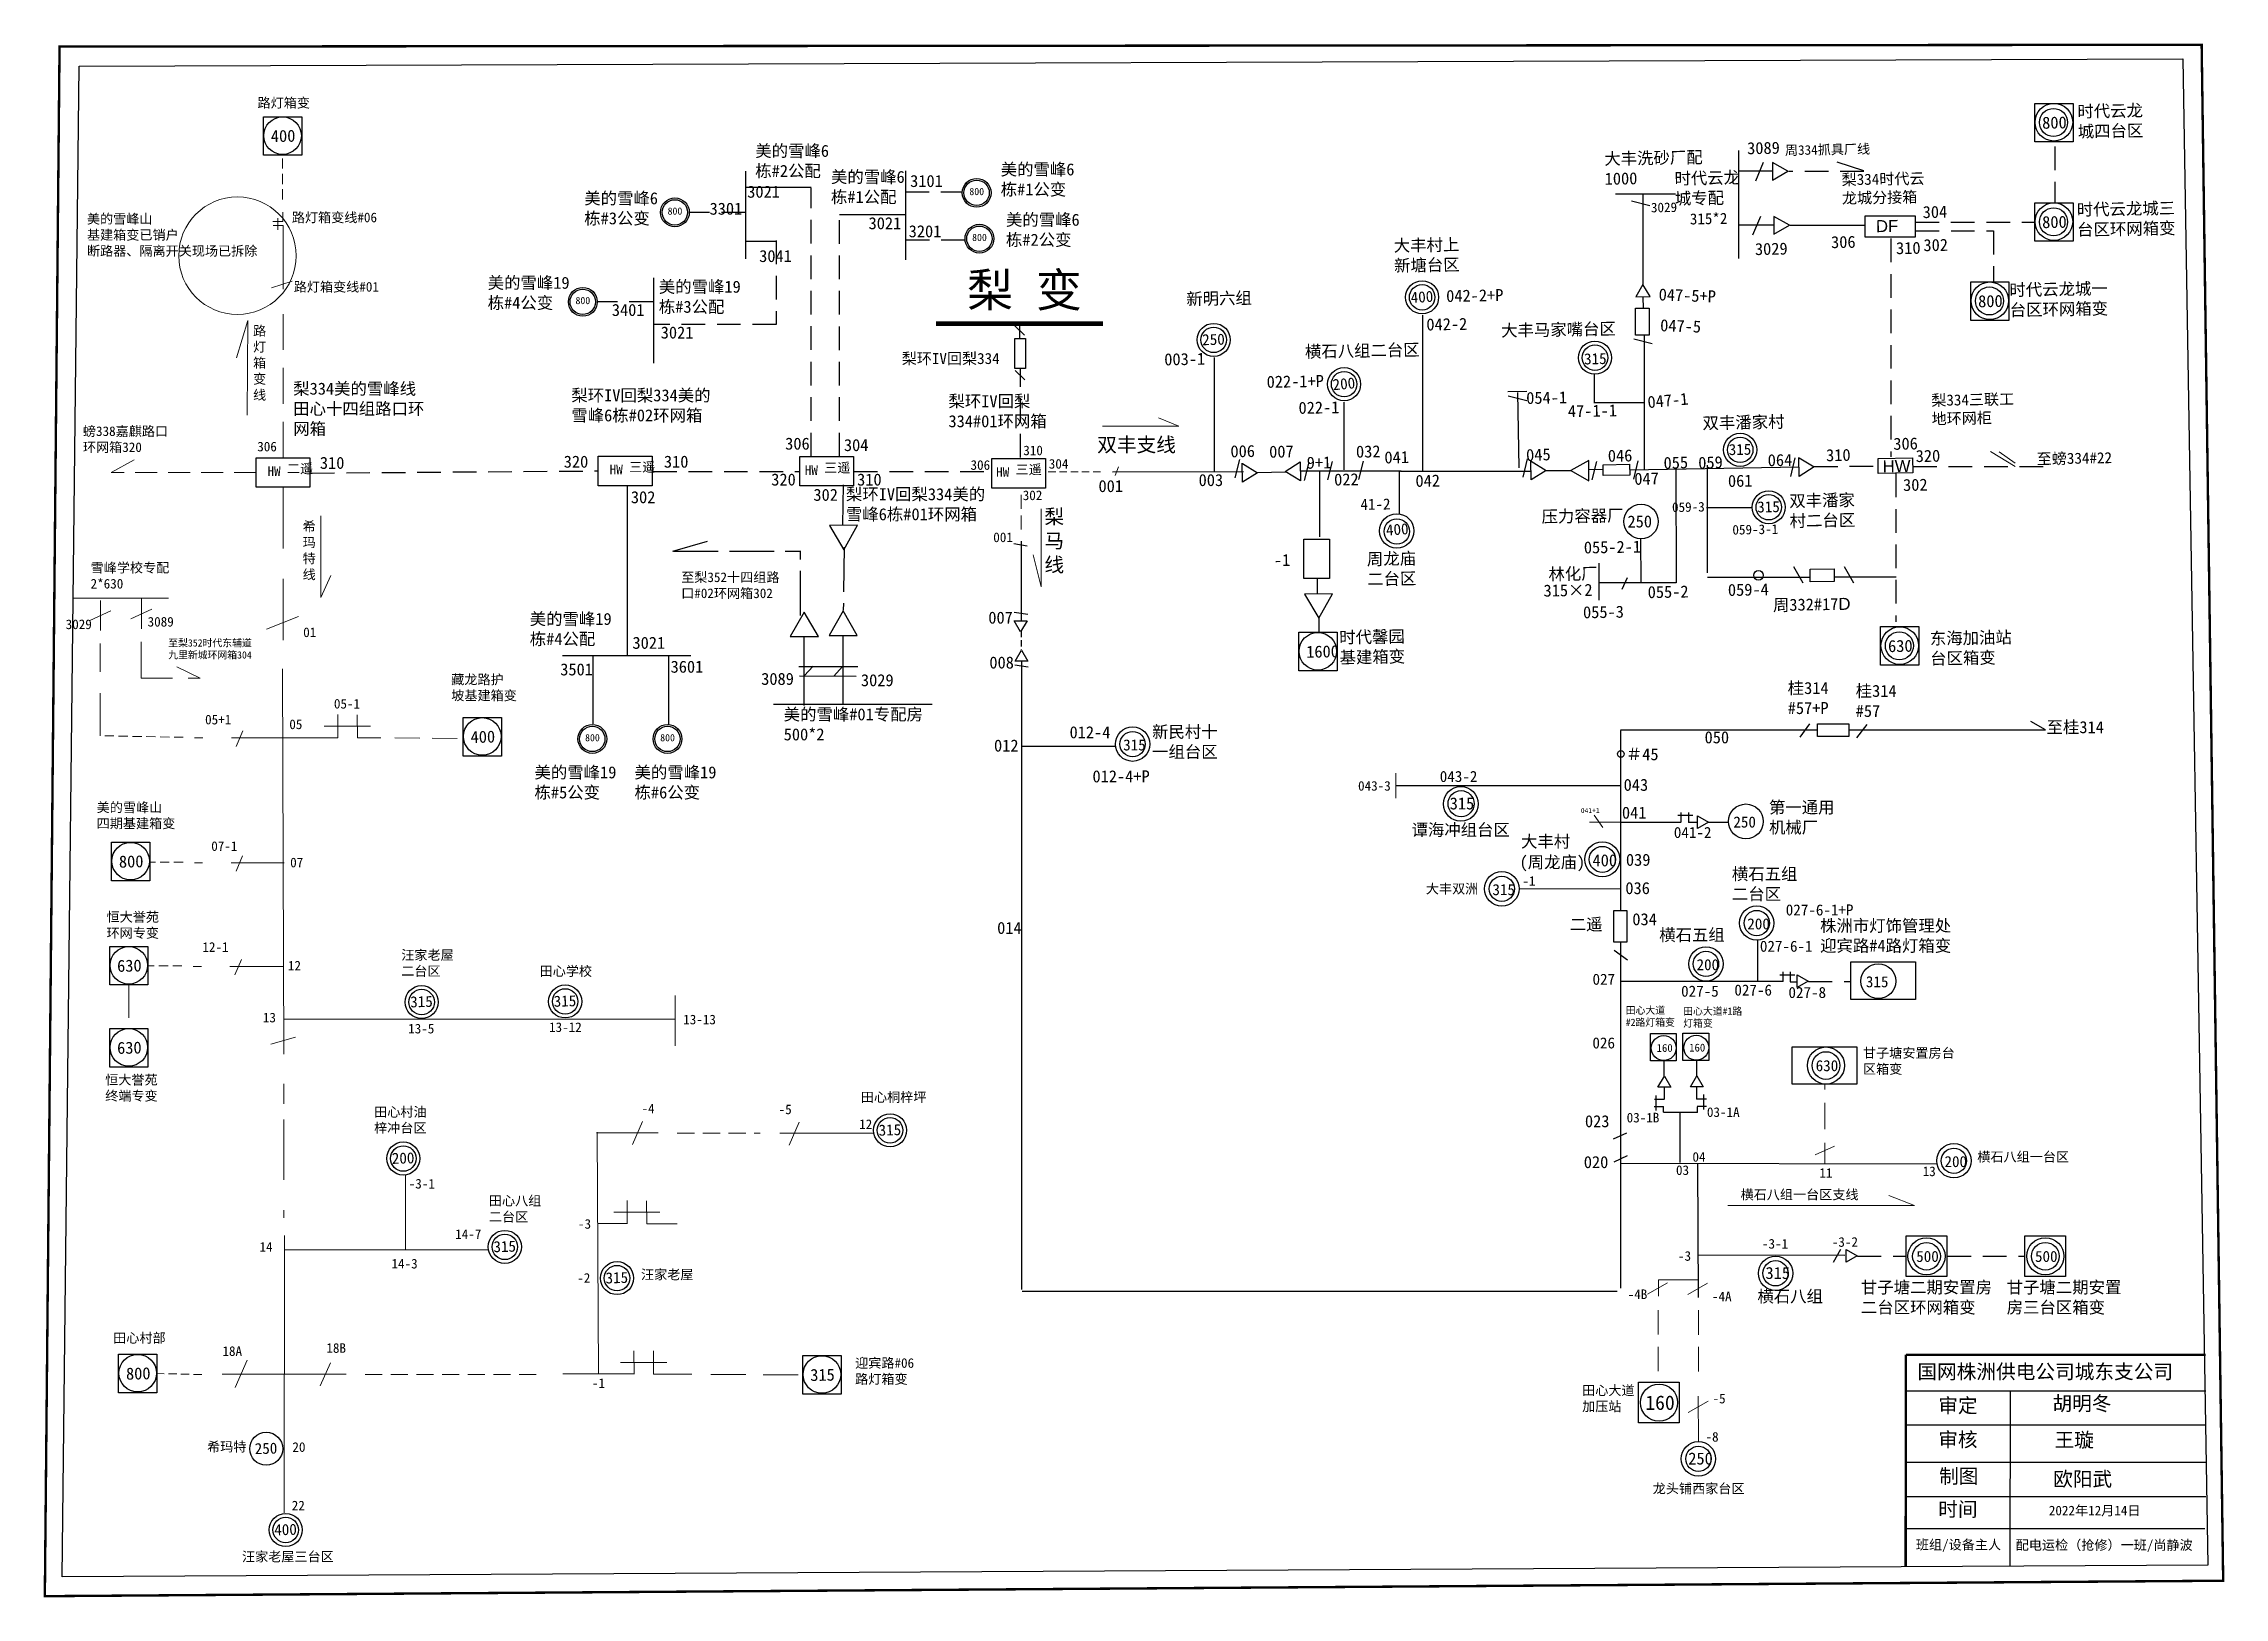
# Model space of a CAD drawing. Extents: x -136 to 317, y -103 to 220.
import ezdxf

# ---------------------------------------------------------------- set-up
doc = ezdxf.new("R2010")
doc.units = 0
doc.header["$LTSCALE"] = 0.774411
doc.linetypes.add('ACAD_ISO02W100', pattern=[15, 12, -3])
doc.linetypes.add('DASHED2', pattern=[9.525, 6.35, -3.175])
doc.layers.get('0').update_dxf_attribs({"linetype": 'CONTINUOUS'})
doc.layers.add('Layer2', color=1, linetype='CONTINUOUS')
doc.styles.add('SimSun_txtstyle_2.00_0_0', font='simsun.ttc', dxfattribs={"height": 2})
doc.styles.add('SimSun_txtstyle_2.30_0_0', font='', dxfattribs={"height": 2.3})
doc.styles.add('SimSun_txtstyle_2.50_0_0', font='', dxfattribs={"height": 2.5})
doc.styles.add('SimSun_txtstyle_200.00_0_0200', font='simsun.ttc', dxfattribs={"height": 200})
doc.styles.get("Standard").update_dxf_attribs({"font": '', "height": 2.5})
doc.styles.add('仿宋_txtstyle_1.00_0_0', font='simsun.ttc', dxfattribs={"height": 1})
doc.styles.add('仿宋_txtstyle_1.50_0_0', font='simsun.ttc', dxfattribs={"height": 1.5})
doc.styles.add('仿宋_txtstyle_150.00_0_0150', font='simsun.ttc', dxfattribs={"height": 150})
doc.styles.add('仿宋_txtstyle_2.00_0_0', font='simsun.ttc', dxfattribs={"height": 2})
doc.styles.add('仿宋_txtstyle_2.30_0_0', font='simsun.ttc', dxfattribs={"height": 2.3})
doc.styles.add('仿宋_txtstyle_2.50_0_0', font='simsun.ttc', dxfattribs={"height": 2.5})
doc.styles.add('仿宋_txtstyle_200.00_0_0200', font='simfang.ttf', dxfattribs={"height": 200})
doc.styles.add('仿宋_txtstyle_3.00_0_0', font='simfang.ttf', dxfattribs={"height": 3})
doc.styles.add('仿宋_txtstyle_300.00_0_0300', font='simsun.ttc', dxfattribs={"height": 300})
doc.styles.add('字体', font='simkai_0.ttf', dxfattribs={"height": 2.5})
doc.styles.add('宋体_txtstyle_1.50_0_0', font='SIMSUN.TTC', dxfattribs={"height": 1.5})
doc.styles.add('宋体_txtstyle_2.00_0_0', font='SIMSUN.TTC', dxfattribs={"height": 2})
doc.styles.add('宋体_txtstyle_2.50_0_0', font='SIMSUN.TTC', dxfattribs={"height": 2.5})
doc.styles.add('宋体_txtstyle_200.00_0_0200', font='SIMSUN.TTC', dxfattribs={"height": 200})
doc.styles.add('宋体_txtstyle_300.00_0_0300', font='SIMSUN.TTC', dxfattribs={"height": 300})
doc.styles.add('楷体_GB2312_txtstyle_2.00_0_0', font='SIMKAI.TTF', dxfattribs={"height": 2})
doc.styles.add('楷体_GB2312_txtstyle_2.50_0_0', font='simkai_0.ttf', dxfattribs={"height": 2.5})
doc.styles.add('楷体_GB2312_txtstyle_200.00_0_0200', font='SIMKAI.TTF', dxfattribs={"height": 200})
doc.styles.add('楷体_GB2312_txtstyle_3.00_0_0', font='simkai_0.ttf', dxfattribs={"height": 3})
doc.styles.get('SimSun_txtstyle_2.30_0_0').set_extended_font_data('SimSun')
doc.styles.get('SimSun_txtstyle_2.50_0_0').set_extended_font_data('SimSun')
doc.styles.get('Standard').set_extended_font_data('SimSun')

msp = doc.modelspace()

# ---------------------------------------------------------------- texts
at = {"color": 7, "linetype": 'Continuous', "lineweight": 0, "ltscale": 1.810354, "char_height": 2, "attachment_point": 1}
for s, insert, style in [('路灯箱变', (-91.72, 208.74), '仿宋_txtstyle_200.00_0_0200'), ('路灯箱变线#06', (-84.59, 184.89), '仿宋_txtstyle_2.00_0_0'), ('路灯箱变线#01', (-84.19, 170.46), '仿宋_txtstyle_2.00_0_0')]:
    msp.add_mtext(s, dxfattribs=dict(at, insert=insert, style=style))
at = {"color": 0, "attachment_point": 1}
for s, insert, char_height, width, rotation in [('800', (279.53, 204.83), 2.5, 4.8377, 1.0096), ('{\\C256;3089}', (218.15, 199.53), 2.5, 7.7644, 1.0096), ('{\\C256;304}', (254.67, 186.24), 2.5, 7.7644, 1.0096), ('315*2', (206.23, 184.72), 2.3, 16.116, 1.0096), ('800', (279.53, 184.15), 2.5, 4.8377, 1.0096), ('{\\C256;3029}', (219.77, 178.55), 2.5, 7.7644, 1.0096), ('{\\C256;306}', (235.61, 179.99), 2.5, 7.7644, 1.0096), ('{\\C256;310}', (249.13, 178.74), 2.5, 7.7644, 1.0096), ('{\\C256;302}', (254.83, 179.36), 2.5, 7.7644, 1.0096), ('{\\C256;042-2+P}', (155.54, 168.79), 2.5, 7.7644, 1.0096), ('{\\C256;047-5+P}', (199.82, 169.13), 2.5, 10.6333, 357.9102), ('800', (266.21, 167.69), 2.5, 4.8377, 1.0096), ('{\\C256;042-2}', (151.42, 162.86), 2.5, 7.7644, 1.0096), ('{\\C256;047-5}', (200.14, 162.72), 2.5, 10.6333, 357.9102), ('{\\C256;047-1}', (197.34, 146.69), 2.5, 10.9117, 5.1692), ('梨334三联工地环网柜', (256.46, 146.98), 2.3, 18.6372, 1.0096), ('{\\C256;47-1-1}', (180.86, 144.82), 2.5, 10.6333, 1.0096), ('{\\C256;006}', (110.66, 136.47), 2.5, 7.7644, 1.0096), ('{\\C256;007}', (118.71, 136.39), 2.5, 7.7644, 1.0096), ('{\\C256;032}', (136.78, 136.4), 2.5, 7.7644, 1.0096), ('{\\C256;306}', (248.56, 138.04), 2.5, 7.7644, 1.0096), ('{\\C256;041}', (142.69, 135.2), 2.5, 7.7644, 1.0096), ('{\\C256;045}', (172.14, 135.69), 2.5, 7.7644, 2.2227), ('{\\C256;046}', (189.17, 135.55), 2.5, 7.7644, 1.0096), ('{\\C256;064}', (222.43, 134.62), 2.5, 7.7644, 1.0096), ('{\\C256;310}', (234.57, 135.66), 2.5, 7.7644, 1.0096), ('{\\C256;320}', (253.22, 135.49), 2.5, 7.7644, 1.0096), ('022', (132.23, 130.59), 2.5, 7.7644, 1.0096), ('{\\C256;042}', (149.15, 130.32), 2.5, 7.7644, 1.0096), ('{\\C256;047}', (194.68, 130.76), 2.5, 10.6333, 1.0096), ('{\\C256;061}', (214.16, 130.31), 2.5, 7.7644, 1.0096), ('{\\C256;302}', (250.59, 129.47), 2.5, 7.7644, 1.0096), ('{\\C256;41-2}', (137.7, 125.33), 2.3, 16.116, 1.0096), ('630', (247.47, 95.95), 2.5, 4.8377, 1.0096), ('1600', (126.42, 94.77), 2.5, 4.8377, 1.0096)]:
    msp.add_mtext(s, dxfattribs=dict(at, insert=insert, char_height=char_height, width=width, rotation=rotation))
at = {"color": 0, "char_height": 2.5, "attachment_point": 1, "rotation": 1.0096}
for s, insert, width, style in [('时代云龙城四台区', (286.86, 207.18), 15.2629, '字体'), ('大丰洗砂厂配\\P1000', (188.44, 197.34), 21.2004, '字体'), ('时代云龙城专配', (203.04, 193.23), 16.1817, '字体'), ('时代云龙城三台区环网箱变', (286.73, 186.75), 21.6274, '字体'), ('大丰村上新塘台区', (144.63, 179.28), 14.5743, '字体'), ('新明六组', (101.47, 168.18), 25.4742, 'SimSun_txtstyle_2.50_0_0'), ('时代云龙城一台区环网箱变', (272.71, 170.04), 21.6274, '字体'), ('大丰马家嘴台区', (166.97, 161.6), 25.4742, '字体'), ('横石八组二台区', (126.16, 157.22), 25.4742, '字体'), ('054-1', (172.19, 147.57), 10.6333, 'SimSun_txtstyle_2.50_0_0'), ('双丰潘家村', (208.87, 142.36), 21.8857, '字体'), ('压力容器厂', (175.37, 122.89), 26.0917, '字体'), ('双丰潘家\\P村二台区', (226.92, 126.15), 18.554, '字体'), ('周龙庙二台区', (139.04, 114.05), 12.9976, '字体'), ('林化厂', (176.81, 110.92), 12.9976, '字体'), ('周332#17{\\fArial|b0|i0|c0|p32;D}', (223.52, 104.49), 37.2917, '字体'), ('时代馨园基建箱变', (133.29, 97.76), 16.571, '字体'), ('东海加油站台区箱变', (256.16, 97.53), 17.5382, '字体')]:
    msp.add_mtext(s, dxfattribs=dict(at, insert=insert, width=width, style=style))
at = {"color": 7, "attachment_point": 1, "rotation": 1.0096, "style": 'SimSun_txtstyle_2.50_0_0'}
for s, insert, char_height, width in [('400', (-88.97, 202.05), 2.5, 4.8377), ('3029', (198.14, 186.93), 2, 8.5067), ('400', (-47.42, 77.05), 2.5, 4.8377), ('800', (-120.58, 51.11), 2.5, 4.8377), ('630', (-120.96, 29.43), 2.5, 4.8377), ('630', (-120.96, 12.36), 2.5, 4.8377), ('800', (-119.11, -55.41), 2.5, 4.8377), ('315', (23.24, -55.69), 2.5, 4.8377)]:
    msp.add_mtext(s, dxfattribs=dict(at, insert=insert, char_height=char_height, width=width))
at = {"color": 0, "attachment_point": 1}
for s, insert, char_height, width, style in [('美的雪峰6栋#2公配', (11.83, 198.99), 2.5, 18.3408, 'SimSun_txtstyle_2.50_0_0'), ('美的雪峰6栋#1公变', (62.89, 195.14), 2.5, 18.3408, 'SimSun_txtstyle_2.50_0_0'), ('美的雪峰6栋#1公配', (27.58, 193.57), 2.5, 18.3408, 'SimSun_txtstyle_2.50_0_0'), ('3101', (44.04, 192.72), 2.5, 10.4924, 'SimSun_txtstyle_2.50_0_0'), ('美的雪峰6栋#3公变', (-23.75, 189.12), 2.5, 18.3408, 'SimSun_txtstyle_2.50_0_0'), ('3301', (2.32, 186.96), 2.5, 10.4924, 'SimSun_txtstyle_2.50_0_0'), ('3021', (10.15, 190.49), 2.5, 10.4924, 'SimSun_txtstyle_2.50_0_0'), ('800', (56.37, 190.03), 1.5, 10.4924, 'SimSun_txtstyle_2.50_0_0'), ('800', (-6.41, 185.96), 1.5, 10.4924, 'SimSun_txtstyle_2.50_0_0'), ('3021', (35.4, 183.93), 2.5, 10.4924, 'SimSun_txtstyle_2.50_0_0'), ('3201', (43.74, 182.26), 2.5, 10.4924, 'SimSun_txtstyle_2.50_0_0'), ('美的雪峰6栋#2公变', (63.98, 184.66), 2.5, 18.3408, 'SimSun_txtstyle_2.50_0_0'), ('3041', (12.64, 177.11), 2.5, 10.4924, 'SimSun_txtstyle_2.50_0_0'), ('800', (56.94, 180.48), 1.5, 10.4924, 'SimSun_txtstyle_2.50_0_0'), ('美的雪峰19栋#4公变', (-43.84, 171.54), 2.5, 18.3408, 'SimSun_txtstyle_2.50_0_0'), ('美的雪峰19栋#3公配', (-8.23, 170.72), 2.5, 18.3408, 'SimSun_txtstyle_2.50_0_0'), ('800', (-25.57, 167.35), 1.5, 10.4924, 'SimSun_txtstyle_2.50_0_0'), ('3401', (-18.01, 165.89), 2.5, 10.4924, 'SimSun_txtstyle_2.50_0_0'), ('3021', (-7.84, 161.19), 2.5, 10.4924, 'SimSun_txtstyle_2.50_0_0'), ('{\\fSimSun|b0|i0|c134|p2;梨环IV回梨334美的雪峰6栋#02环网箱}', (-26.44, 148.13), 2.5, 29.6578, '楷体_GB2312_txtstyle_2.50_0_0'), ('{\\fSimSun|b0|i0|c134|p2;梨环IV回梨334#01环网箱}', (52.02, 146.91), 2.5, 20.6147, '楷体_GB2312_txtstyle_2.50_0_0'), ('306', (18.05, 138.08), 2.5, 10.4924, 'SimSun_txtstyle_2.50_0_0'), ('304', (30.27, 137.78), 2.5, 10.4924, 'SimSun_txtstyle_2.50_0_0'), ('{\\fSimSun|b1|i0|c134|p2;HW}', (-89.64, 132.12), 2, 10.4924, 'SimSun_txtstyle_2.50_0_0'), ('310', (-78.75, 134.08), 2.5, 10.4924, 'SimSun_txtstyle_2.50_0_0'), ('{\\fSimSun|b1|i0|c134|p2;HW}', (-18.46, 132.45), 2, 10.4924, 'SimSun_txtstyle_2.50_0_0'), ('310', (-7.18, 134.33), 2.5, 10.4924, 'SimSun_txtstyle_2.50_0_0'), ('{\\fSimSun|b1|i0|c134|p2;HW}', (22.13, 132.31), 2, 10.4924, 'SimSun_txtstyle_2.50_0_0'), ('{\\fSimSun|b1|i0|c134|p2;HW}', (61.94, 131.93), 2, 10.4924, 'SimSun_txtstyle_2.50_0_0'), ('320', (15.15, 130.61), 2.5, 10.4924, 'SimSun_txtstyle_2.50_0_0'), ('302', (23.92, 127.43), 2.5, 10.4924, 'SimSun_txtstyle_2.50_0_0'), ('{\\fSimSun|b0|i0|c134|p2;梨环IV回梨334美的雪峰6栋#01环网箱}', (30.69, 127.56), 2.5, 29.6578, '楷体_GB2312_txtstyle_2.50_0_0'), ('310', (33.01, 130.6), 2.5, 10.4924, 'SimSun_txtstyle_2.50_0_0'), ('302', (-14.05, 126.94), 2.5, 10.4924, 'SimSun_txtstyle_2.50_0_0'), ('美的雪峰19栋#4公配', (-35.09, 101.61), 2.5, 18.3408, 'SimSun_txtstyle_2.50_0_0'), ('3021', (-13.72, 96.64), 2.5, 10.4924, 'SimSun_txtstyle_2.50_0_0'), ('3501', (-28.75, 91.11), 2.5, 10.4924, 'SimSun_txtstyle_2.50_0_0'), ('3601', (-5.79, 91.67), 2.5, 10.4924, 'SimSun_txtstyle_2.50_0_0'), ('新民村十一组台区', (94.38, 78.13), 2.5, 16.4292, '字体'), ('800', (-23.58, 76.41), 1.5, 10.4924, 'SimSun_txtstyle_2.50_0_0'), ('800', (-7.95, 76.41), 1.5, 10.4924, 'SimSun_txtstyle_2.50_0_0'), ('美的雪峰19栋#5公变', (-34.1, 69.69), 2.5, 18.3408, 'SimSun_txtstyle_2.50_0_0'), ('美的雪峰19栋#6公变', (-13.29, 69.69), 2.5, 18.3408, 'SimSun_txtstyle_2.50_0_0'), ('第一通用\\P机械厂', (222.72, 62.42), 2.5, 21.7802, '字体'), ('{\\fSimSun|b0|i0|c134|p2;横石五组二台区}', (215, 48.56), 2.5, 16.4292, '字体'), ('{\\fSimSun|b0|i0|c134|p2;二遥}', (181.27, 38.08), 2.5, 16.4292, '字体'), ('{\\fSimSun|b0|i0|c134|p2;株洲市灯饰管理处迎宾路#4路灯箱变}', (233.35, 37.8), 2.5, 29.6578, '字体'), ('横石五组', (199.88, 35.88), 2.5, 16.4292, '字体'), ('横石八组', (220.31, -39.31), 2.5, 17.6273, '字体'), ('{\\fSimSun|b0|i0|c134|p2;甘子塘二期安置房二台区环网箱变}', (241.84, -37.44), 2.5, 29.6578, '字体')]:
    msp.add_mtext(s, dxfattribs=dict(at, insert=insert, char_height=char_height, width=width, style=style))
at = {"insert": (226.02, 198.85), "char_height": 2, "width": 20.8944, "attachment_point": 1, "rotation": 1.0096}
msp.add_mtext('周334抓具厂线', dxfattribs=at)
at = {"color": 7, "char_height": 2.3, "attachment_point": 1, "rotation": 1.0096}
for s, insert, width in [('梨334时代云龙城分接箱', (237.81, 192.88), 18.1986), ('至螃334#22', (278.4, 134.8), 18.6372)]:
    msp.add_mtext(s, dxfattribs=dict(at, insert=insert, width=width))
at = {"color": 1, "linetype": 'Continuous', "lineweight": 0, "ltscale": 1.094074, "true_color": 0xff0000, "insert": (-127.21, 184.59), "char_height": 2, "attachment_point": 1, "style": '宋体_txtstyle_2.00_0_0'}
msp.add_mtext('美的雪峰山^M^J基建箱变已销户^M^J断路器、隔离开关现场已拆除', dxfattribs=at)
at = {"color": 0, "linetype": 'Continuous', "attachment_point": 1}
for s, insert, char_height, width, rotation in [('{\\fArial|b0|i0|c0|p32;DF}', (244.94, 183.31), 2.5, 3.0441, 1.0096), ('{\\C256;003-1}', (96.89, 155.6), 2.5, 5.6554, 1.0096), ('{\\C256;022-1+P}', (118.19, 150.93), 2.5, 5.6554, 1.0096), ('{\\C256;022-1}', (124.82, 145.52), 2.5, 5.6554, 1.0096), ('{\\C256;055}', (200.74, 134.04), 2.5, 5.6554, 2.0192), ('{\\C256;059}', (207.96, 134.07), 2.5, 5.6554, 2.0192), ('{\\fArial|b0|i0|c0|p32;HW}', (246.34, 133.35), 2.5, 3.0441, 1.0096), ('{\\C256;059-3}', (202.53, 124.59), 2, 5.6554, 1.0096), ('250', (193.27, 121.86), 2.5, 5.6554, 0.5549), ('{\\C256;059-3-1}', (215.09, 119.9), 2, 5.6554, 1.0096), ('{\\C256;-1}', (119.69, 113.82), 2.5, 5.6554, 1.0096), ('{\\C256;055-2-1}', (184.18, 116.47), 2.5, 5.6554, 1.0096), ('315×2', (175.79, 107.49), 2.5, 19.1319, 1.0096), ('{\\C256;055-2}', (197.46, 107.18), 2.5, 5.6554, 1.0096), ('{\\C256;059-4}', (214.15, 107.63), 2.5, 12.7059, 1.0096), ('{\\C256;055-3}', (184.01, 102.98), 2.5, 5.6554, 1.0096)]:
    msp.add_mtext(s, dxfattribs=dict(at, insert=insert, char_height=char_height, width=width, rotation=rotation))
at = {"linetype": 'Continuous', "attachment_point": 1}
for s, insert, char_height, width, style in [('梨 变', (55.91, 172.29), 7, 28.4432, '字体'), ('{\\fSimSun|b0|i0|c134|p2;梨环IV回梨334}', (42.3, 155.69), 2.3, 24.1333, '字体'), ('{\\fSimSun|b0|i0|c134|p2;国网株洲供电公司城东支公司}', (253.59, -54.73), 3, 82.0179, '楷体_GB2312_txtstyle_3.00_0_0'), ('审定', (257.93, -61.79), 3, 23.4615, '字体'), ('胡明冬', (281.7, -61.34), 3, 23.4615, '楷体_GB2312_txtstyle_3.00_0_0'), ('审核', (257.93, -68.86), 3, 23.4615, '字体'), ('制图', (258.1, -76.48), 3, 23.4615, '字体'), ('欧阳武', (281.84, -77.07), 3, 51.4444, '楷体_GB2312_txtstyle_3.00_0_0'), ('时间', (257.93, -83.36), 3, 23.4615, '字体')]:
    msp.add_mtext(s, dxfattribs=dict(at, insert=insert, char_height=char_height, width=width, style=style))
at = {"color": 2, "linetype": 'DASHED2', "lineweight": 0, "ltscale": 1.810354, "true_color": 0xffff00, "insert": (-92.65, 161.3), "char_height": 2, "attachment_point": 1, "style": '仿宋_txtstyle_2.00_0_0'}
msp.add_mtext('路^M^J灯^M^J箱^M^J变^M^J线', dxfattribs=at)
at = {"color": 7, "attachment_point": 1}
for s, insert, char_height, width, style in [('梨334美的雪峰线^M^J田心十四组路口环网箱', (-84.3, 149.52), 2.5, 29.6578, '宋体_txtstyle_2.50_0_0'), ('310', (67.58, 136.42), 2, 10.4924, 'SimSun_txtstyle_2.00_0_0'), ('320', (-28.02, 134.33), 2.5, 10.4924, 'SimSun_txtstyle_2.50_0_0'), ('306', (56.61, 133.38), 2, 10.4924, 'SimSun_txtstyle_2.00_0_0'), ('304', (72.89, 133.63), 2, 10.4924, 'SimSun_txtstyle_2.00_0_0'), ('302', (67.47, 127.08), 2, 10.4924, 'SimSun_txtstyle_2.00_0_0'), ('桂314 #57+P', (226.62, 87.24), 2.5, 12.3843, '仿宋_txtstyle_2.50_0_0'), ('桂314 #57', (240.76, 86.64), 2.5, 8.8141, '仿宋_txtstyle_2.50_0_0'), ('＃45', (192.94, 73.46), 2.5, 20.6661, 'SimSun_txtstyle_2.50_0_0'), ('041+1', (183.58, 61.01), 1, 4.8377, '仿宋_txtstyle_1.00_0_0'), ('315', (165.18, 45.19), 2.3, 4.8377, 'SimSun_txtstyle_2.30_0_0'), ('田心大道^M^J#2路灯箱变', (192.92, 19.69), 1.5, 13.699, '仿宋_txtstyle_1.50_0_0'), ('田心大道#1路灯箱变', (204.88, 19.5), 1.5, 13.699, '宋体_txtstyle_1.50_0_0'), ('03-1B', (193.11, -2.39), 2, 10.4924, 'SimSun_txtstyle_2.00_0_0'), ('03-1A', (209.81, -1.25), 2, 10.4924, 'SimSun_txtstyle_2.00_0_0'), ('03', (203.37, -13.32), 2, 10.4924, 'SimSun_txtstyle_2.00_0_0'), ('{\\fSimSun|b0|i0|c134|p2;横石八组一台区}', (266.06, -10.53), 2, 27.1365, '楷体_GB2312_txtstyle_2.00_0_0'), ('11', (233.21, -13.9), 2, 13.0161, 'SimSun_txtstyle_2.00_0_0'), ('250', (205.93, -73.06), 2.5, 5.2462, 'SimSun_txtstyle_2.50_0_0')]:
    msp.add_mtext(s, dxfattribs=dict(at, insert=insert, char_height=char_height, width=width, style=style))
at = {"color": 1, "linetype": 'DASHED2', "lineweight": 0, "ltscale": 0.931252, "true_color": 0xff0000, "insert": (-128.05, 140.42), "char_height": 2, "attachment_point": 1, "style": '仿宋_txtstyle_2.00_0_0'}
msp.add_mtext('螃338嘉麒路口^M^J环网箱320', dxfattribs=at)
at = {"color": 7, "linetype": 'DASHED2', "lineweight": 0, "ltscale": 1.810354, "insert": (-91.78, 137.22), "char_height": 2, "attachment_point": 1, "style": '仿宋_txtstyle_200.00_0_0200'}
msp.add_mtext('306', dxfattribs=at)
at = {"color": 7, "linetype": 'Continuous', "lineweight": 0, "ltscale": 2.656677, "insert": (82.97, 138.1), "char_height": 3, "attachment_point": 1, "style": '仿宋_txtstyle_3.00_0_0'}
msp.add_mtext('双丰支线^M^J', dxfattribs=at)
at = {"color": 4, "true_color": 0x00ffff, "insert": (-85.6, 132.65), "char_height": 2, "width": 10.4924, "attachment_point": 1, "style": 'SimSun_txtstyle_2.00_0_0'}
msp.add_mtext('{\\fSimSun|b1|i0|c134|p2;二遥}', dxfattribs=at)
at = {"color": 4, "char_height": 2, "width": 10.4924, "attachment_point": 1, "style": 'SimSun_txtstyle_2.50_0_0'}
for insert in [(-14.42, 132.98), (26.17, 132.83), (65.98, 132.45)]:
    msp.add_mtext('{\\fSimSun|b1|i0|c134|p2;三遥}', dxfattribs=dict(at, insert=insert))
at = {"linetype": 'Continuous', "insert": (126.53, 134.1), "char_height": 2.5, "width": 5.6554, "attachment_point": 1, "rotation": 1.0096}
msp.add_mtext('9+1', dxfattribs=at)
at = {"color": 0, "linetype": 'Continuous', "char_height": 2.5, "attachment_point": 1}
for s, insert, width, style in [('{\\C256;001}', (83.23, 129.25), 6.4156, 'SimSun_txtstyle_2.50_0_0'), ('{\\C256;003}', (104.06, 130.5), 6.4156, 'SimSun_txtstyle_2.50_0_0'), ('{\\C256;007}', (60.31, 101.88), 6.4156, 'SimSun_txtstyle_2.50_0_0'), ('大丰村 ', (171.14, 55.31), 28.8865, '字体'), ('(周龙庙)', (170.83, 51.01), 28.8865, '字体')]:
    msp.add_mtext(s, dxfattribs=dict(at, insert=insert, width=width, style=style))
at = {"color": 7, "linetype": 'Continuous', "lineweight": 0, "ltscale": 0.76701, "insert": (71.98, 123.14), "char_height": 3, "attachment_point": 1, "style": '仿宋_txtstyle_300.00_0_0300'}
msp.add_mtext('梨^M^J马^M^J线', dxfattribs=at)
at = {"color": 2, "linetype": 'Continuous', "lineweight": 0, "ltscale": 1.141887, "true_color": 0xffff00, "insert": (-82.34, 120.62), "char_height": 2, "attachment_point": 1, "style": '仿宋_txtstyle_200.00_0_0200'}
msp.add_mtext('希^M^J玛^M^J特^M^J线', dxfattribs=at)
at = {"color": 7, "linetype": 'DASHED2', "lineweight": 0, "ltscale": 0.540416, "insert": (61.34, 118.34), "char_height": 2, "attachment_point": 1, "style": 'SimSun_txtstyle_2.00_0_0'}
msp.add_mtext('001', dxfattribs=at)
at = {"color": 7, "linetype": 'DASHED2', "lineweight": 0, "ltscale": 1.32172, "char_height": 2, "attachment_point": 1}
for s, insert, style in [('雪峰学校专配^M^J2*630', (-126.45, 112.02), '仿宋_txtstyle_200.00_0_0200'), ('3029', (-131.64, 100.24), '仿宋_txtstyle_200.00_0_0200'), ('3089', (-114.59, 100.77), '仿宋_txtstyle_2.00_0_0')]:
    msp.add_mtext(s, dxfattribs=dict(at, insert=insert, style=style))
at = {"color": 1, "linetype": 'Continuous', "attachment_point": 1, "style": '字体'}
for s, insert, char_height, width in [('{\\fSimSun|b0|i0|c134|p2;\\C0;至梨352十四组路口#02环网箱302}', (-3.59, 110.03), 2, 20.5776), ('{\\fSimSun|b0|i0|c134|p2;\\C0;3089}', (13.06, 89.14), 2.5, 26.3592), ('{\\fSimSun|b0|i0|c134|p2;\\C0;3029}', (33.81, 88.86), 2.5, 26.3592), ('{\\fSimSun|b0|i0|c134|p2;\\C0;美的雪峰#01专配房\\P500*2}', (17.74, 81.76), 2.5, 30.8097)]:
    msp.add_mtext(s, dxfattribs=dict(at, insert=insert, char_height=char_height, width=width))
at = {"color": 2, "linetype": 'DASHED2', "lineweight": 0, "ltscale": 1.32172, "true_color": 0xffff00, "insert": (-110.3, 96.12), "char_height": 1.5, "attachment_point": 1, "style": '仿宋_txtstyle_150.00_0_0150'}
msp.add_mtext('至梨352时代东辅道^M^J九里新城环网箱304', dxfattribs=at)
at = {"color": 7, "linetype": 'Continuous', "lineweight": 0, "ltscale": 1.019887, "insert": (-82.22, 98.58), "char_height": 2, "attachment_point": 1, "style": '仿宋_txtstyle_200.00_0_0200'}
msp.add_mtext('01', dxfattribs=at)
at = {"color": 0, "linetype": 'Continuous', "char_height": 2.5, "attachment_point": 1}
for s, insert, width in [('{\\C256;008}', (60.53, 92.54), 6.4156), ('{\\C256;012-4}', (77.21, 78.03), 6.4156), ('{\\C256;012}', (61.5, 75.26), 6.4156), ('{\\C256;012-4+P}', (81.98, 68.86), 6.4156), ('315', (156.3, 63.23), 4.2771), ('谭海冲组台区', (148.35, 57.73), 22.2933), ('400', (186.01, 51.39), 4.2771), ('{\\C256;039}', (192.96, 51.5), 6.4156), ('{\\C256;014}', (62.15, 37.33), 6.4156), ('{\\C256;034}', (194.29, 39.13), 6.4156)]:
    msp.add_mtext(s, dxfattribs=dict(at, insert=insert, width=width))
at = {"color": 7, "linetype": 'DASHED2', "lineweight": 0, "ltscale": 2.934234, "insert": (-51.42, 88.77), "char_height": 2, "attachment_point": 1, "style": '仿宋_txtstyle_200.00_0_0200'}
msp.add_mtext('藏龙路护^M^J坡基建箱变', dxfattribs=at)
at = {"color": 7, "linetype": 'DASHED2', "lineweight": 0, "ltscale": 1.942041, "char_height": 2, "attachment_point": 1}
for s, insert, style in [('05-1', (-75.83, 83.72), '仿宋_txtstyle_2.00_0_0'), ('05+1', (-102.63, 80.42), '仿宋_txtstyle_2.00_0_0'), ('05', (-85.11, 79.44), '仿宋_txtstyle_200.00_0_0200')]:
    msp.add_mtext(s, dxfattribs=dict(at, insert=insert, style=style))
at = {"color": 1, "linetype": 'Continuous', "insert": (280.47, 79.09), "char_height": 2.5, "width": 14.1802, "attachment_point": 1}
msp.add_mtext('至桂314', dxfattribs=at)
at = {"color": 0, "attachment_point": 1}
for s, insert, char_height, width in [('315', (88.36, 75.3), 2.3, 4.8377), ('{\\C256;050}', (209.32, 76.98), 2.5, 5.1775), ('{\\C256;043-2}', (154.23, 68.74), 2.3, 4.8377), ('{\\C256;043}', (192.48, 67.09), 2.5, 5.1775), ('{\\C256;041}', (192.13, 61.3), 2.5, 5.1775), ('250', (215.31, 59.26), 2.3, 4.8377), ('{\\C256;041-2}', (202.93, 57.09), 2.3, 4.8377), ('{\\C256;027-6-1+P}', (226.21, 40.97), 2.3, 4.8377), ('200', (218.21, 38.07), 2.3, 4.8377), ('{\\C256;027-6-1}', (220.83, 33.42), 2.3, 4.8377), ('200', (207.65, 29.58), 2.3, 4.8377), ('{\\C256;027}', (186.01, 26.55), 2.3, 4.8377), ('{\\C256;027-5}', (204.44, 24.07), 2.3, 4.8377), ('{\\C256;027-6}', (215.52, 24.3), 2.3, 4.8377), ('{\\C256;027-8}', (226.77, 23.8), 2.3, 4.8377), ('{\\C256;026}', (185.99, 13.3), 2.3, 4.8377), ('160', (199.34, 11.92), 1.64, 3.4492), ('160', (206.11, 12), 1.64, 3.4492), ('{\\C256;023}', (184.43, -2.89), 2.5, 10.4924), ('{\\C256;020}', (184.19, -11.39), 2.5, 10.4924), ('200', (259.23, -11.38), 2.3, 4.8377), ('315', (221.99, -34.46), 2.5, 5.2462)]:
    msp.add_mtext(s, dxfattribs=dict(at, insert=insert, char_height=char_height, width=width))
at = {"color": 7, "linetype": 'Continuous', "lineweight": 0, "ltscale": 0.469427, "insert": (137.23, 66.63), "char_height": 2, "attachment_point": 1, "style": '仿宋_txtstyle_200.00_0_0200'}
msp.add_mtext('043-3', dxfattribs=at)
at = {"color": 7, "linetype": 'DASHED2', "lineweight": 0, "ltscale": 0.971504, "insert": (-125.19, 62.16), "char_height": 2, "attachment_point": 1, "style": '仿宋_txtstyle_200.00_0_0200'}
msp.add_mtext('美的雪峰山^M^J四期基建箱变', dxfattribs=at)
at = {"color": 7, "linetype": 'DASHED2', "lineweight": 0, "ltscale": 3.147673, "char_height": 2, "attachment_point": 1}
for s, insert, style in [('07-1', (-101.35, 54.09), '仿宋_txtstyle_2.00_0_0'), ('07', (-84.93, 50.69), '仿宋_txtstyle_200.00_0_0200'), ('12-1', (-103.2, 33.1), '仿宋_txtstyle_2.00_0_0'), ('12', (-85.4, 29.23), '仿宋_txtstyle_2.00_0_0')]:
    msp.add_mtext(s, dxfattribs=dict(at, insert=insert, style=style))
at = {"color": 7, "linetype": 'Continuous', "lineweight": 0, "ltscale": 1.489799, "char_height": 2, "attachment_point": 1}
for s, insert, style in [('大丰双洲', (151.33, 45.23), '宋体_txtstyle_200.00_0_0200'), ('-1', (171.42, 46.85), 'SimSun_txtstyle_200.00_0_0200')]:
    msp.add_mtext(s, dxfattribs=dict(at, insert=insert, style=style))
at = {"color": 7, "linetype": 'Continuous', "attachment_point": 1}
for s, insert, char_height, width, style in [('{\\C256;036}', (192.84, 45.61), 2.5, 6.4156, 'SimSun_txtstyle_2.50_0_0'), ('王璇', (282.12, -68.94), 3, 33.0539, '楷体_GB2312_txtstyle_3.00_0_0')]:
    msp.add_mtext(s, dxfattribs=dict(at, insert=insert, char_height=char_height, width=width, style=style))
at = {"color": 7, "linetype": 'DASHED2', "lineweight": 0, "ltscale": 1.38818, "char_height": 2, "attachment_point": 1}
for s, insert, style in [('恒大誉苑^M^J环网专变', (-123.13, 39.36), '仿宋_txtstyle_200.00_0_0200'), ('恒大誉苑^M^J终端专变', (-123.41, 5.49), '仿宋_txtstyle_2.00_0_0')]:
    msp.add_mtext(s, dxfattribs=dict(at, insert=insert, style=style))
at = {"color": 7, "linetype": 'Continuous', "lineweight": 0, "ltscale": 1.349983, "char_height": 2, "attachment_point": 1}
for s, insert, style in [('汪家老屋^M^J二台区', (-61.82, 31.44), '仿宋_txtstyle_200.00_0_0200'), ('田心学校', (-33.04, 28.09), '仿宋_txtstyle_2.00_0_0'), ('13-5', (-60.38, 16.13), '仿宋_txtstyle_200.00_0_0200'), ('13-12', (-31.08, 16.42), '仿宋_txtstyle_2.00_0_0'), ('13-13', (-3.16, 18.02), '仿宋_txtstyle_2.00_0_0')]:
    msp.add_mtext(s, dxfattribs=dict(at, insert=insert, style=style))
at = {"char_height": 2.3, "width": 4.8377, "attachment_point": 1}
for s, insert in [('315', (242.88, 26.03)), ('630', (232.43, 8.57)), ('500', (253.35, -31.11)), ('500', (278.06, -31.11))]:
    msp.add_mtext(s, dxfattribs=dict(at, insert=insert))
at = {"color": 7, "linetype": 'Continuous', "lineweight": 0, "ltscale": 2.188061, "char_height": 2, "attachment_point": 1}
for s, insert, style in [('13', (-90.61, 18.43), '仿宋_txtstyle_200.00_0_0200'), ('田心村油^M^J梓冲台区', (-67.46, -1.21), '仿宋_txtstyle_200.00_0_0200'), ('-3-1', (-60.27, -16.14), '仿宋_txtstyle_2.00_0_0'), ('田心八组^M^J二台区', (-43.59, -19.68), '仿宋_txtstyle_200.00_0_0200'), ('14-7', (-50.6, -26.64), '仿宋_txtstyle_200.00_0_0200'), ('14', (-91.31, -29.28), '仿宋_txtstyle_200.00_0_0200'), ('14-3', (-63.85, -32.77), '仿宋_txtstyle_200.00_0_0200')]:
    msp.add_mtext(s, dxfattribs=dict(at, insert=insert, style=style))
at = {"attachment_point": 1}
for s, insert, char_height, width, style in [('{\\fSimSun|b0|i0|c134|p2;甘子塘安置房台区箱变}', (242.27, 11.06), 2, 19.4928, '楷体_GB2312_txtstyle_2.00_0_0'), ('{\\fSimSun|b0|i0|c134|p2;甘子塘二期安置房三台区箱变}', (272.17, -37.44), 2.5, 27.0004, '字体')]:
    msp.add_mtext(s, dxfattribs=dict(at, insert=insert, char_height=char_height, width=width, style=style))
at = {"color": 7, "linetype": 'Continuous', "lineweight": 0, "ltscale": 1.677806, "char_height": 2, "attachment_point": 1}
for s, insert, style in [('田心桐梓坪', (33.8, 1.87), '仿宋_txtstyle_200.00_0_0200'), ('-4', (-11.83, -0.5), '仿宋_txtstyle_200.00_0_0200'), ('-5', (16.69, -0.67), '仿宋_txtstyle_2.00_0_0'), ('12', (33.44, -3.76), '仿宋_txtstyle_2.00_0_0'), ('-3', (-25.05, -24.5), '仿宋_txtstyle_2.00_0_0'), ('-2', (-25.21, -35.74), '仿宋_txtstyle_200.00_0_0200'), ('-1', (-22.14, -57.64), '仿宋_txtstyle_200.00_0_0200')]:
    msp.add_mtext(s, dxfattribs=dict(at, insert=insert, style=style))
at = {"color": 7, "linetype": 'Continuous', "lineweight": 0, "ltscale": 0.670763, "insert": (206.8, -10.56), "char_height": 2, "attachment_point": 1, "style": '仿宋_txtstyle_200.00_0_0200'}
msp.add_mtext('04', dxfattribs=at)
at = {"color": 7, "linetype": 'DASHED2', "lineweight": 0, "ltscale": 1.117939, "char_height": 2, "attachment_point": 1}
for s, insert, style in [('13', (254.69, -13.56), '楷体_GB2312_txtstyle_200.00_0_0200'), ('-3', (203.79, -31.17), '仿宋_txtstyle_2.00_0_0'), ('-3-1', (221.26, -28.63), '仿宋_txtstyle_2.00_0_0'), ('-3-2', (235.79, -28.26), '仿宋_txtstyle_2.00_0_0'), ('-4B', (193.33, -39.14), '仿宋_txtstyle_2.00_0_0'), ('-4A', (210.86, -39.59), '仿宋_txtstyle_2.00_0_0'), ('-5', (210.98, -60.84), '仿宋_txtstyle_2.00_0_0'), ('-8', (209.52, -68.8), '仿宋_txtstyle_2.00_0_0')]:
    msp.add_mtext(s, dxfattribs=dict(at, insert=insert, style=style))
at = {"color": 4, "linetype": 'Continuous', "lineweight": 0, "ltscale": 1.006646, "true_color": 0x00ffff, "insert": (216.8, -18.4), "char_height": 2, "attachment_point": 1, "style": '仿宋_txtstyle_200.00_0_0200'}
msp.add_mtext('横石八组一台区支线', dxfattribs=at)
at = {"color": 7, "linetype": 'Continuous', "lineweight": 0, "ltscale": 1.956993, "insert": (-11.95, -35.03), "char_height": 2, "attachment_point": 1, "style": '仿宋_txtstyle_200.00_0_0200'}
msp.add_mtext('汪家老屋', dxfattribs=at)
at = {"color": 7, "linetype": 'DASHED2', "lineweight": 0, "ltscale": 0.507, "char_height": 2, "attachment_point": 1}
for s, insert, style in [('田心村部', (-121.75, -48.22), '仿宋_txtstyle_200.00_0_0200'), ('18A', (-99.02, -50.96), '仿宋_txtstyle_200.00_0_0200'), ('18B', (-77.4, -50.32), '仿宋_txtstyle_2.00_0_0')]:
    msp.add_mtext(s, dxfattribs=dict(at, insert=insert, style=style))
at = {"color": 7, "linetype": 'Continuous', "lineweight": 0, "ltscale": 2.589207, "insert": (32.61, -53.44), "char_height": 2, "attachment_point": 1, "style": '仿宋_txtstyle_200.00_0_0200'}
msp.add_mtext('迎宾路#06^M^J路灯箱变', dxfattribs=at)
at = {"color": 7, "linetype": 'Continuous', "lineweight": 0, "ltscale": 1.042621, "attachment_point": 1}
for s, insert, char_height, style in [('田心大道^M^J加压站', (183.85, -59.13), 2, '仿宋_txtstyle_2.00_0_0'), ('160', (196.99, -61.19), 3, '宋体_txtstyle_300.00_0_0300')]:
    msp.add_mtext(s, dxfattribs=dict(at, insert=insert, char_height=char_height, style=style))
at = {"color": 7, "linetype": 'Continuous', "lineweight": 0, "ltscale": 0.268182, "insert": (-102.21, -70.85), "char_height": 2, "attachment_point": 1, "style": '仿宋_txtstyle_200.00_0_0200'}
msp.add_mtext('希玛特', dxfattribs=at)
at = {"color": 7, "linetype": 'Continuous', "lineweight": 0, "ltscale": 1.68916, "char_height": 2, "attachment_point": 1}
for s, insert, style in [('20', (-84.47, -70.93), '仿宋_txtstyle_200.00_0_0200'), ('22', (-84.6, -83.09), '仿宋_txtstyle_2.00_0_0'), ('汪家老屋三台区', (-94.96, -93.72), '仿宋_txtstyle_200.00_0_0200')]:
    msp.add_mtext(s, dxfattribs=dict(at, insert=insert, style=style))
at = {"color": 7, "linetype": 'Continuous', "lineweight": 0, "ltscale": 1.597421, "insert": (198.54, -79.55), "char_height": 2, "attachment_point": 1, "style": '仿宋_txtstyle_200.00_0_0200'}
msp.add_mtext('龙头铺西家台区', dxfattribs=at)
at = {"color": 7, "linetype": 'Continuous', "lineweight": 0, "ltscale": 1.249412, "insert": (280.94, -84.13), "char_height": 2, "attachment_point": 1, "style": '仿宋_txtstyle_2.00_0_0'}
msp.add_mtext('2022年12月14日', dxfattribs=at)
at = {"color": 7, "linetype": 'Continuous', "lineweight": 0, "ltscale": 0.625017, "char_height": 2, "attachment_point": 1, "style": '仿宋_txtstyle_2.00_0_0'}
for s, insert in [('班组/设备主人', (253.28, -91.24)), ('配电运检（抢修）一班/尚静波', (274.05, -91.3))]:
    msp.add_mtext(s, dxfattribs=dict(at, insert=insert))
at = {"layer": 'Layer2', "color": 0, "linetype": 'Continuous'}
for s, rotation, p in [('400', 3.8417, (148.26, 166.05)), ('250', 1.6219, (104.84, 157.29)), ('315', 1.2139, (184.27, 153.3)), ('200', 5.2474, (132.05, 147.93)), ('315', 1.0096, (214.36, 134.44)), ('315', 1.0096, (220.3, 122.5)), ('400', 3.8417, (143.12, 117.69))]:
    msp.add_text(s, height=2.3, rotation=rotation, dxfattribs=at).set_placement(p)
at = {"layer": 'Layer2', "color": 7, "linetype": 'Continuous'}
for s, p in [('315', (-59.93, 19.53)), ('315', (-30.08, 19.66)), ('315', (37.52, -7.16)), ('200', (-63.75, -13.02)), ('315', (-42.62, -31.4)), ('315', (-19.29, -37.9)), ('400', (-88.21, -90.3))]:
    msp.add_text(s, height=2.3, rotation=1.6219, dxfattribs=at).set_placement(p)
at = {"layer": 'Layer2', "color": 7, "linetype": 'Continuous', "style": '仿宋_txtstyle_2.30_0_0'}
msp.add_text('250', height=2.3, rotation=1.6219, dxfattribs=at).set_placement((-92.27, -73.41))

# ---------------------------------------------------------------- linework, layer by layer
at = {"color": 7, "linetype": 'DASHED2', "lineweight": 0, "ltscale": 0.434269}
msp.add_line((-86.55, 187.63), (-86.55, 196.72), dxfattribs=at)
at = {"linetype": 'Continuous'}
for p, q in [((216.4, 197.83), (216.4, 175.37)), ((221.53, 195.32), (219.88, 191.44)), ((242.46, 193.57), (236.93, 195.41)), ((9.77, 193.51), (9.77, 175.29)), ((43.07, 193.56), (43.07, 175.08)), ((223.57, 193.48), (216.3, 193.48)), ((9.76, 190.2), (23.46, 190.2)), ((190.82, 188.78), (203.26, 188.78)), ((194.11, 187.33), (197.93, 186.38)), ((196.46, 188.78), (196.46, 169.95)), ((29.38, 184.53), (43.07, 184.53)), ((223.86, 182.25), (216.59, 182.25)), ((220.95, 184.09), (219.3, 180.21)), ((242.74, 182.2), (227.05, 182.2)), ((9.74, 178.97), (16.18, 178.97)), ((-9.29, 153.57), (-9.29, 171.35)), ((150.61, 163.58), (150.61, 131.12)), ((67.82, 159.37), (65.84, 161.36)), ((196.75, 159.24), (196.75, 131.41)), ((107.3, 154.73), (107.3, 131.12)), ((67.91, 150.08), (65.93, 152.06)), ((66.93, 152.4), (66.94, 148.67)), ((186.37, 151.23), (186.37, 145.24)), ((134.29, 145.45), (134.29, 131.4)), ((196.6, 145.29), (186.36, 145.29)), ((209.83, 132.33), (209.83, 109.98)), ((-14.84, 128.04), (-14.84, 92.92)), ((86.14, 130.99), (113.37, 131.02)), ((125.37, 131.14), (146.23, 131.14)), ((129.21, 130.95), (129.21, 117.44)), ((145.81, 131.03), (145.81, 122.32)), ((146.06, 131.1), (173.24, 131.1)), ((176.36, 131.27), (181.55, 131.27)), ((209.7, 123.54), (219.13, 123.54)), ((-5.31, 114.48), (1.92, 116.52)), ((187.34, 111.96), (187.34, 104.24)), ((209.95, 109.03), (231.24, 109.03)), ((236.42, 109.09), (249.17, 109.09)), ((128.73, 108.74), (128.73, 105.59)), ((129.09, 100.47), (129.09, 97.38)), ((21.95, 96.6), (21.95, 82.37)), ((30.04, 96.86), (30.04, 82.64)), ((-28.28, 92.73), (-1.55, 92.73)), ((-21.98, 92.64), (-21.98, 78.55)), ((-6.2, 92.64), (-6.2, 78.48)), ((67.2, 91.56), (67.2, -39.17)), ((20.9, 90.44), (33.15, 90.43)), ((21.03, 88.54), (32.83, 88.47)), ((22.02, 88.53), (23.86, 90.52)), ((28.16, 88.44), (30, 90.43)), ((15.65, 82.66), (48.64, 82.66)), ((239.35, 77.3), (263.95, 77.3)), ((200.86, 8.39), (200.86, 5.18)), ((207.62, 8.46), (207.62, 5.25)), ((200.97, 0.37), (200.97, 2.81)), ((207.74, 0.44), (207.74, 2.88)), ((200.78, -2.29), (207.83, -2.29)), ((200.79, -2.23), (200.79, -1.08)), ((204.26, -12.73), (204.26, -2.34)), ((207.85, -2.31), (207.85, -1.16)), ((67.38, -39.49), (191.15, -39.49)), ((251.24, -60.23), (313.6, -60.23)), ((272.88, -60.24), (272.84, -96.75)), ((251.24, -67.33), (313.6, -67.33)), ((251.24, -75.09), (313.6, -75.09)), ((251.24, -82.19), (313.6, -82.19)), ((251.05, -88.9), (313.41, -88.9))]:
    msp.add_line(p, q, dxfattribs=at)
at = {"linetype": 'DASHED2'}
for p, q in [((282.2, 198.64), (282.2, 186.98)), ((242.45, 193.43), (226.76, 193.43)), ((23.44, 134.19), (23.44, 190.07)), ((43.08, 189.2), (54.8, 189.2)), ((9.7, 184.94), (-1.79, 184.94)), ((29.38, 134.17), (29.38, 184.53)), ((253.2, 182.92), (277.8, 182.92)), ((16.16, 179.11), (16.16, 161.63)), ((43.15, 179.24), (55.5, 179.24)), ((248.05, 179.47), (248.05, 134.11)), ((253.21, 181.09), (269.46, 181.09)), ((269.46, 181.09), (269.46, 170.46)), ((-9.46, 166.33), (-20.95, 166.33)), ((16.16, 161.63), (-9.29, 161.63)), ((252.72, 132.06), (280.29, 132.06)), ((249.09, 130.59), (249.09, 99.77)), ((259.85, -32.21), (275.99, -32.21))]:
    msp.add_line(p, q, dxfattribs=at)
at = {"color": 7, "linetype": 'Continuous', "lineweight": 0, "ltscale": 0.781684}
for p, q in [((-86.48, 183.06), (-88.51, 183.06)), ((-86.41, 182.2), (-88.44, 182.2)), ((-87.49, 183.76), (-87.49, 181.32)), ((-86.48, 183.06), (-86.48, 184.97)), ((-86.41, 168.99), (-86.41, 182.2))]:
    msp.add_line(p, q, dxfattribs=at)
at = {"color": 7, "linetype": 'Continuous', "lineweight": 0, "ltscale": 1.266958}
for p, q in [((-84.53, 170.62), (-88.83, 169.23)), ((-86.14, 75.62), (-97.17, 75.62)), ((-86.17, 49.62), (-97.21, 49.62)), ((-86.42, 28.07), (-97.45, 28.07))]:
    msp.add_line(p, q, dxfattribs=at)
at = {"color": 7, "linetype": 'DASHED2', "lineweight": 0, "ltscale": 1.519593}
msp.add_line((-86.41, 133.89), (-86.41, 166.38), dxfattribs=at)
at = {"color": 0, "linetype": 'Continuous'}
for p, q in [((196.58, 165.04), (196.54, 167.33)), ((194.63, 158.6), (198.45, 157.66)), ((172.32, 147.66), (168.37, 147.59)), ((168.48, 146.76), (172.31, 145.82)), ((170.76, 131.79), (170.49, 147.47)), ((112.57, 133.52), (111.62, 129.7)), ((113.22, 128.79), (113.15, 132.74)), ((113.19, 132.67), (116.3, 130.78)), ((122.1, 131.02), (125.18, 133.01)), ((125.18, 133.01), (125.25, 129.06)), ((126.08, 129.18), (127.03, 133)), ((130.95, 129.31), (131.89, 133.13)), ((137.4, 129.35), (138.35, 133.17)), ((172.42, 133.68), (171.48, 129.86)), ((173.27, 129.27), (173.2, 133.22)), ((173.24, 133.15), (176.35, 131.26)), ((185.95, 129.32), (186.9, 133.14)), ((193.8, 131.38), (228.99, 132)), ((194.57, 129.42), (195.51, 133.24)), ((203.37, 131.59), (203.4, 107.86)), ((228.13, 133.84), (227.18, 130.02)), ((229.03, 130.01), (228.96, 133.95)), ((228.99, 133.88), (232.11, 132)), ((232.11, 132), (229.03, 130.01)), ((116.3, 130.78), (113.22, 128.79)), ((116.29, 130.84), (122.11, 130.94)), ((125.25, 129.06), (122.1, 131.02)), ((176.35, 131.26), (173.27, 129.27)), ((185.27, 131.48), (188.22, 131.53)), ((65.6, 116.02), (68.38, 115.59)), ((67.15, 116.54), (67.15, 99.98)), ((196.14, 107.92), (196.08, 117.06)), ((193.21, 108.89), (192.13, 106.5)), ((227.83, 111.28), (229.76, 107.89)), ((238.38, 111.24), (240.31, 107.84)), ((203.4, 107.86), (187.38, 107.86)), ((65.72, 101.8), (68.51, 101.37)), ((65.81, 90.82), (68.59, 90.39)), ((191.83, 77.3), (232.91, 77.3)), ((231.15, 78.53), (229.12, 75.75)), ((243.05, 78.41), (240.9, 75.63)), ((67.37, 73.9), (86.77, 73.9)), ((145.07, 65.69), (191.89, 65.69)), ((203.79, 59.52), (206.91, 59.52)), ((204.48, 58.15), (204.48, 60.09)), ((205.96, 60.09), (205.96, 58.02)), ((220.43, 25.01), (220.43, 33.47)), ((190.48, 31.47), (193.26, 29.45)), ((224.95, 26.33), (228.07, 26.33)), ((225.64, 24.96), (225.64, 26.91)), ((227.12, 26.91), (227.12, 24.84)), ((227.12, 24.84), (228.6, 24.84)), ((198.92, 0.43), (200.86, 0.43)), ((199.26, -1.88), (199.26, 1.24)), ((209.74, 0.45), (207.67, 0.45)), ((209.17, -1.73), (209.17, 1.4)), ((198.86, -1.09), (200.8, -1.09)), ((207.8, -1.04), (209.74, -1.04)), ((193.1, -6.62), (190.32, -7.89)), ((193.19, -11.36), (190.41, -12.64)), ((191.92, -12.88), (257.71, -13)), ((207.86, -12.91), (208.01, -40.84)), ((237.57, -30.82), (236.05, -33.53)), ((208.01, -31.94), (238.53, -32.03))]:
    msp.add_line(p, q, dxfattribs=at)
at = {"color": 7, "linetype": 'Continuous', "lineweight": 0, "ltscale": 1.810354}
for p, q in [((-93.73, 162.46), (-96.08, 154.68)), ((-93.91, 142.73), (-93.73, 162.46))]:
    msp.add_line(p, q, dxfattribs=at)
at = {"linetype": 'ACAD_ISO02W100'}
for p, q in [((66.85, 158.75), (66.86, 161.84)), ((30.04, 119.92), (30.18, 128.25)), ((-5.18, 114.48), (21.34, 114.48)), ((21.21, 101.09), (21.21, 114.33)), ((30.32, 115.27), (30.14, 102.16))]:
    msp.add_line(p, q, dxfattribs=at)
at = {"color": 0, "linetype": 'DASHED2'}
for p, q in [((67.03, 133.96), (67.03, 149.37)), ((232.1, 132.06), (245.62, 132.18)), ((-80.62, 130.71), (-20.83, 131.15)), ((-9.43, 131.04), (20.99, 131.04)), ((32.36, 131.03), (61.16, 131.03)), ((230.96, 24.96), (239.74, 24.96)), ((241.15, -32.21), (251.28, -32.21))]:
    msp.add_line(p, q, dxfattribs=at)
at = {"color": 7, "linetype": 'Continuous', "lineweight": 0, "ltscale": 1.574797}
for p, q in [((99.97, 140.43), (95.71, 142.17)), ((84.06, 140.43), (99.97, 140.43))]:
    msp.add_line(p, q, dxfattribs=at)
at = {"color": 7, "linetype": 'Continuous', "lineweight": 0, "ltscale": 0.931252}
msp.add_line((-122.2, 130.82), (-117.36, 133.45), dxfattribs=at)
at = {"color": 7, "linetype": 'DASHED2', "lineweight": 0, "ltscale": 0.397222}
msp.add_line((87.41, 131.98), (86.69, 130.16), dxfattribs=at)
at = {"color": 7, "linetype": 'Continuous', "lineweight": 0, "ltscale": 0.468424}
msp.add_line((273.96, 132.07), (268.78, 135.17), dxfattribs=at)
at = {"color": 18, "linetype": 'Continuous', "lineweight": 0, "ltscale": 1.517693, "true_color": 0x000000}
msp.add_line((270.59, 135.14), (273.96, 132.79), dxfattribs=at)
at = {"color": 7, "linetype": 'DASHED2', "lineweight": 0, "ltscale": 0.931252}
msp.add_line((-92.01, 130.82), (-122.2, 130.82), dxfattribs=at)
at = {"color": 7, "linetype": 'DASHED2', "lineweight": 0, "ltscale": 2.586811}
msp.add_line((-86.41, 127.75), (-86.41, 95.74), dxfattribs=at)
at = {"color": 7, "linetype": 'DASHED2', "lineweight": 0, "ltscale": 0.58365}
msp.add_line((67.15, 118.98), (67.15, 127.59), dxfattribs=at)
at = {"color": 7, "linetype": 'DASHED2', "lineweight": 0, "ltscale": 0.315328}
msp.add_line((83.65, 130.99), (72.23, 130.99), dxfattribs=at)
at = {"color": 7, "linetype": 'Continuous', "lineweight": 0, "ltscale": 0.365326}
for p, q in [((71.3, 123.26), (71.3, 107.03)), ((71.3, 107.03), (69.62, 113.68))]:
    msp.add_line(p, q, dxfattribs=at)
at = {"color": 7, "linetype": 'Continuous', "lineweight": 0, "ltscale": 1.141887}
for p, q in [((-78.56, 121.82), (-78.56, 104.8)), ((-78.56, 104.8), (-76.5, 109.37))]:
    msp.add_line(p, q, dxfattribs=at)
at = {"color": 7, "linetype": 'Continuous', "lineweight": 0, "ltscale": 1.32172}
for p, q in [((-130.09, 104.66), (-110.24, 104.66)), ((-103.63, 88), (-108.52, 90.38))]:
    msp.add_line(p, q, dxfattribs=at)
at = {"color": 7, "linetype": 'DASHED2', "lineweight": 0, "ltscale": 1.427458}
for p, q in [((-115.88, 98.33), (-115.88, 104.58)), ((-124.4, 97.95), (-124.4, 104.2))]:
    msp.add_line(p, q, dxfattribs=at)
at = {"color": 7, "linetype": 'DASHED2', "lineweight": 0, "ltscale": 1.32172}
for p, q in [((-122.27, 102.01), (-126.63, 100.03)), ((-113.74, 102.39), (-118.11, 100.41)), ((-115.93, 88), (-103.63, 88))]:
    msp.add_line(p, q, dxfattribs=at)
at = {"color": 7, "linetype": 'Continuous', "lineweight": 0, "ltscale": 0.798398}
for p, q in [((-83.17, 100.88), (-89.88, 98.24)), ((-86.52, 89.99), (-86.28, 9.79))]:
    msp.add_line(p, q, dxfattribs=at)
at = {"color": 7, "linetype": 'DASHED2', "lineweight": 0, "ltscale": 1.798186}
for p, q in [((-115.93, 88), (-115.93, 95.61)), ((-124.46, 76.06), (-124.46, 95.23))]:
    msp.add_line(p, q, dxfattribs=at)
at = {"color": 0, "linetype": 'DASHED2', "ltscale": 0.264683}
msp.add_line((67.15, 97.89), (67.16, 93.92), dxfattribs=at)
at = {"color": 7, "linetype": 'Continuous', "lineweight": 0, "ltscale": 0.380277}
for p, q in [((-77.83, 78.06), (-68.2, 78.06)), ((-70.92, 75.59), (-66.04, 75.59)), ((-17.63, -23.06), (-8.01, -23.06)), ((-16.22, -54.31), (-6.6, -54.31))]:
    msp.add_line(p, q, dxfattribs=at)
at = {"color": 7, "linetype": 'Continuous', "lineweight": 0, "ltscale": 2.217774}
for p, q in [((-75.01, 75.64), (-75.04, 80.48)), ((-70.92, 75.59), (-70.96, 80.44)), ((-86.52, 75.64), (-75.01, 75.64)), ((-14.81, -25.48), (-14.85, -20.64)), ((-10.73, -25.52), (-10.77, -20.68)), ((-13.4, -56.73), (-13.44, -51.89)), ((-9.32, -56.78), (-9.36, -51.94))]:
    msp.add_line(p, q, dxfattribs=at)
at = {"color": 0}
for p, q in [((191.9, 39.67), (191.9, 77.18)), ((191.87, 58.11), (204.45, 58.11)), ((205.99, 58.1), (207.85, 58.11)), ((210.12, 58.11), (214.3, 58.11)), ((191.9, -21.06), (191.9, 32.98)), ((225.64, 24.94), (191.95, 24.94)), ((191.9, -38.86), (191.9, -20.83))]:
    msp.add_line(p, q, dxfattribs=at)
at = {"color": 1, "linetype": 'Continuous'}
for p, q in [((263.96, 77.31), (280.24, 77.31)), ((280.24, 77.31), (277.18, 79.05))]:
    msp.add_line(p, q, dxfattribs=at)
at = {"color": 7, "linetype": 'DASHED2', "lineweight": 0, "ltscale": 0.391036}
for p, q in [((-107.17, 75.73), (-124.46, 76.06)), ((-107.2, 49.73), (-114.23, 49.73)), ((-107.45, 28.18), (-114.47, 28.18))]:
    msp.add_line(p, q, dxfattribs=at)
at = {"color": 7, "linetype": 'Continuous', "lineweight": 0, "ltscale": 0.391036}
for p, q in [((-103.13, 75.62), (-104.81, 75.62)), ((-94.79, 77.06), (-96.16, 73.85)), ((-94.83, 51.06), (-96.2, 47.85)), ((-103.16, 49.62), (-104.85, 49.62)), ((-103.41, 28.07), (-105.09, 28.07)), ((-95.07, 29.51), (-96.44, 26.3))]:
    msp.add_line(p, q, dxfattribs=at)
at = {"color": 7, "linetype": 'DASHED2', "lineweight": 0, "ltscale": 1.056324}
msp.add_line((-63.17, 75.61), (-48.69, 75.46), dxfattribs=at)
at = {"color": 7, "linetype": 'Continuous', "lineweight": 0, "ltscale": 0.844969}
msp.add_line((145.07, 68.28), (145.07, 63.1), dxfattribs=at)
at = {"color": 7, "linetype": 'Continuous', "lineweight": 0, "ltscale": 0.506981}
for p, q in [((186.36, 59.54), (188.13, 56.95)), ((191.87, 58.11), (185.39, 58.11))]:
    msp.add_line(p, q, dxfattribs=at)
at = {"color": 7, "linetype": 'Continuous', "lineweight": 0, "ltscale": 1.489799}
msp.add_line((191.9, 44.21), (170.87, 44.21), dxfattribs=at)
at = {"color": 7, "linetype": 'DASHED2', "lineweight": 0, "ltscale": 1.38818}
msp.add_line((-118.49, 24.21), (-118.49, 15.44), dxfattribs=at)
at = {"color": 7, "linetype": 'Continuous', "lineweight": 0, "ltscale": 2.834316}
for p, q in [((-4.84, 22.01), (-4.84, 11.51)), ((-86.28, 17.11), (-4.74, 17.11))]:
    msp.add_line(p, q, dxfattribs=at)
at = {"color": 7, "linetype": 'Continuous', "lineweight": 0, "ltscale": 1.157393}
for p, q in [((-83.85, 13.38), (-88.94, 11.88)), ((-86.28, 3.66), (-86.28, -0.51))]:
    msp.add_line(p, q, dxfattribs=at)
at = {"color": 7, "linetype": 'DASHED2', "lineweight": 0, "ltscale": 1.117939}
for p, q in [((234.35, -5.81), (234.35, 3.57)), ((201.59, -37.79), (197.45, -40.13)), ((209.96, -37.83), (205.83, -40.17)), ((210.07, -62.38), (205.94, -64.73))]:
    msp.add_line(p, q, dxfattribs=at)
at = {"color": 7, "linetype": 'DASHED2', "lineweight": 0, "ltscale": 2.552155}
msp.add_line((-86.23, -3.79), (-86.23, -24.27), dxfattribs=at)
at = {"color": 7, "linetype": 'Continuous', "lineweight": 0, "ltscale": 1.408334}
for p, q in [((-11.61, -4.18), (-13.72, -8.97)), ((20.96, -4.31), (18.85, -9.1)), ((-21.21, -6.53), (-8.36, -6.53)), ((-76.56, -54.42), (-78.67, -59.21)), ((-86.16, -56.77), (-73.31, -56.77))]:
    msp.add_line(p, q, dxfattribs=at)
at = {"color": 7, "linetype": 'Continuous', "lineweight": 0, "ltscale": 1.956993}
for p, q in [((-20.82, -56.71), (-21.04, -6.45)), ((-20.82, -25.43), (-14.77, -25.43)), ((-10.73, -25.52), (-4.39, -25.52))]:
    msp.add_line(p, q, dxfattribs=at)
at = {"color": 7, "linetype": 'DASHED2', "lineweight": 0, "ltscale": 0.724452}
for p, q in [((-4.41, -6.61), (12.86, -6.6)), ((-69.36, -56.85), (-32.16, -56.83))]:
    msp.add_line(p, q, dxfattribs=at)
at = {"color": 7, "linetype": 'Continuous', "lineweight": 0, "ltscale": 1.677806}
msp.add_line((16.96, -6.64), (36.51, -6.64), dxfattribs=at)
at = {"color": 7, "linetype": 'Continuous', "lineweight": 0, "ltscale": 1.117939}
for p, q in [((234.35, -12.94), (234.35, -8.64)), ((236.36, -9.31), (232.34, -11.1))]:
    msp.add_line(p, q, dxfattribs=at)
at = {"color": 7, "linetype": 'Continuous', "lineweight": 0, "ltscale": 2.188061}
for p, q in [((-60.96, -30.93), (-60.96, -15.4)), ((-86.13, -27.92), (-86.2, -85.63)), ((-86.14, -30.93), (-43.61, -30.93))]:
    msp.add_line(p, q, dxfattribs=at)
at = {"color": 7, "linetype": 'Continuous', "lineweight": 0, "ltscale": 1.006646}
for p, q in [((214.13, -21.69), (252.98, -21.69)), ((252.98, -21.69), (247.65, -19.58))]:
    msp.add_line(p, q, dxfattribs=at)
at = {"color": 7, "linetype": 'Continuous', "lineweight": 0, "ltscale": 1.042621}
for p, q in [((207.99, -37.12), (199.71, -37.12)), ((199.71, -37.12), (199.71, -40.56))]:
    msp.add_line(p, q, dxfattribs=at)
at = {"color": 7, "linetype": 'DASHED2', "lineweight": 0, "ltscale": 1.035129}
for p, q in [((199.66, -43.42), (199.66, -58.34)), ((208.04, -43.46), (208.04, -58.38))]:
    msp.add_line(p, q, dxfattribs=at)
at = {"color": 7, "linetype": 'Continuous', "lineweight": 0, "ltscale": 2.069305}
for p, q in [((-93.89, -53.87), (-96.37, -59.54)), ((-86.16, -56.77), (-99.05, -56.77))]:
    msp.add_line(p, q, dxfattribs=at)
at = {"color": 7, "linetype": 'DASHED2', "lineweight": 0, "ltscale": 0.354819}
msp.add_line((-103.3, -56.85), (-112.66, -56.63), dxfattribs=at)
at = {"color": 7, "linetype": 'Continuous', "lineweight": 0, "ltscale": 1.207419}
msp.add_line((-28.18, -56.71), (-13.46, -56.71), dxfattribs=at)
at = {"color": 7, "linetype": 'Continuous', "lineweight": 0, "ltscale": 1.725279}
msp.add_line((-9.32, -56.78), (-1.4, -56.78), dxfattribs=at)
at = {"color": 7, "linetype": 'DASHED2', "lineweight": 0, "ltscale": 1.479149}
msp.add_line((2.57, -56.83), (21.73, -56.91), dxfattribs=at)
at = {"color": 7, "linetype": 'Continuous', "lineweight": 0, "ltscale": 0.575071}
msp.add_line((208.01, -61.31), (208.04, -70.8), dxfattribs=at)
at = {"linetype": 'Continuous', "const_width": 0.5}
msp.add_lwpolyline([(-132.91, 219.43), (312.73, 219.8), (317.21, -99.74), (-135.97, -102.95)], close=True, dxfattribs=at)
at = {"linetype": 'Continuous'}
for points in [[(-128.86, 215.38), (308.8, 216.85), (314, -96.53), (-132.36, -98.94)], [(-90.48, 204.84), (-82.52, 204.84), (-82.52, 196.82), (-90.48, 196.82)], [(278.02, 207.62), (285.98, 207.62), (285.98, 199.6), (278.02, 199.6)], [(226.67, 193.48), (223.47, 195.33), (223.47, 191.64)], [(278.02, 186.94), (285.98, 186.94), (285.98, 178.92), (278.02, 178.92)], [(226.96, 182.25), (223.76, 184.09), (223.76, 180.4)], [(242.73, 184.2), (253.16, 184.2), (253.16, 179.75), (242.73, 179.75)], [(264.69, 170.49), (272.65, 170.49), (272.65, 162.47), (264.69, 162.47)], [(194.96, 164.99), (197.81, 164.99), (197.81, 159.38), (194.96, 159.38)], [(68.06, 158.7), (68.06, 152.44), (65.84, 152.44), (65.84, 158.7)], [(-92.01, 133.89), (-80.81, 133.89), (-80.81, 127.75), (-92.01, 127.75)], [(-20.83, 134.22), (-9.62, 134.22), (-9.62, 128.08), (-20.83, 128.08)], [(21.07, 134.18), (32.27, 134.18), (32.27, 128.04), (21.07, 128.04)], [(61.03, 133.73), (72.23, 133.73), (72.23, 127.59), (61.03, 127.59)], [(181.53, 131.21), (185.23, 129.08), (185.23, 133.35)], [(33.11, 119.87), (27.26, 119.8), (30.25, 114.76)], [(125.97, 116.95), (131.31, 116.95), (131.31, 108.77), (125.97, 108.77)], [(131.92, 105.6), (126.07, 105.53), (129.06, 100.5)], [(22.03, 101.74), (19.1, 96.67), (24.95, 96.67)], [(30.12, 102.01), (27.19, 96.93), (33.05, 96.93)], [(124.9, 97.57), (132.86, 97.57), (132.86, 89.55), (124.9, 89.55)], [(245.95, 98.75), (253.92, 98.75), (253.92, 90.73), (245.95, 90.73)], [(-48.94, 79.85), (-40.98, 79.85), (-40.98, 71.83), (-48.94, 71.83)], [(-122.09, 53.9), (-114.13, 53.9), (-114.13, 45.88), (-122.09, 45.88)], [(-122.47, 32.23), (-114.51, 32.23), (-114.51, 24.21), (-122.47, 24.21)], [(239.76, 29), (253.22, 29), (253.22, 21.2), (239.76, 21.2)], [(-122.47, 15.15), (-114.51, 15.15), (-114.51, 7.13), (-122.47, 7.13)], [(227.57, 11.35), (241.03, 11.35), (241.03, 3.55), (227.57, 3.55)], [(251.24, -27.97), (259.71, -27.97), (259.71, -36.43), (251.24, -36.43)], [(275.95, -27.97), (284.41, -27.97), (284.41, -36.43), (275.95, -36.43)], [(-120.63, -52.62), (-112.66, -52.62), (-112.66, -60.64), (-120.63, -60.64)], [(21.73, -52.9), (29.69, -52.9), (29.69, -60.92), (21.73, -60.92)], [(195.6, -58.43), (204.06, -58.43), (204.06, -66.89), (195.6, -66.89)]]:
    msp.add_lwpolyline(points, close=True, dxfattribs=at)
at = {"color": 0, "linetype": 'Continuous'}
for points in [[(196.47, 169.94), (195.05, 167.37), (197.99, 167.42)], [(188.24, 130.17), (188.2, 132.43), (193.73, 132.53), (193.77, 130.27)], [(245.46, 130.6), (245.41, 133.73), (252.59, 133.86), (252.65, 130.72)], [(231.31, 108.07), (231.27, 110.72), (236.25, 110.81), (236.3, 108.16)], [(198.07, 14.08), (203.43, 14.08), (203.43, 8.45), (198.07, 8.45)], [(204.83, 14.16), (210.19, 14.16), (210.19, 8.52), (204.83, 8.52)]]:
    msp.add_lwpolyline(points, close=True, dxfattribs=at)
at = {"linetype": 'Continuous'}
for points, const_width in [([(84.16, 161.8), (49.43, 161.77)], 1), ([(251.2, -52.73), (251.15, -96.87)], 0.5), ([(251.24, -52.73), (313.6, -52.73)], 0.5)]:
    msp.add_lwpolyline(points, dxfattribs=dict(at, const_width=const_width))
at = {"color": 0}
for points in [[(67.03, 97.67), (65.7, 99.98), (68.36, 99.98)], [(67.2, 93.86), (68.53, 91.56), (65.87, 91.56)], [(232.8, 78.55), (239.35, 78.55), (239.35, 75.89), (232.8, 75.89)], [(210.16, 58.09), (207.85, 56.76), (207.85, 59.42)], [(190.46, 33.12), (190.46, 39.68), (193.12, 39.68), (193.12, 33.12)], [(230.9, 25.02), (228.6, 23.69), (228.6, 26.35)], [(200.95, 5.24), (202.28, 2.94), (199.62, 2.94)], [(207.71, 5.32), (209.04, 3.01), (206.38, 3.01)], [(241.07, -32.16), (238.77, -33.49), (238.77, -30.84)]]:
    msp.add_lwpolyline(points, close=True, dxfattribs=at)
at = {"linetype": 'Continuous'}
for centre, radius in [((-86.51, 200.9), 3.91), ((281.99, 203.69), 3.91), ((281.91, 203.64), 2.92), ((57.89, 189.01), 3), ((57.88, 189.01), 2.64), ((-4.89, 184.94), 3), ((-4.9, 184.94), 2.64), ((281.99, 183.01), 3.91), ((58.46, 179.47), 3), ((58.45, 179.46), 2.64), ((281.92, 182.96), 2.92), ((-24.05, 166.33), 3), ((-24.06, 166.33), 2.64), ((268.66, 166.55), 3.91), ((268.59, 166.51), 2.92), ((128.87, 93.63), 3.91), ((249.93, 94.81), 3.91), ((249.85, 94.77), 2.92), ((-44.97, 75.91), 3.91), ((-22.06, 75.39), 3), ((-22.08, 75.39), 2.64), ((-6.43, 75.39), 3), ((-6.44, 75.39), 2.64), ((-118.12, 49.97), 3.91), ((-118.5, 28.29), 3.91), ((245.48, 25), 3.63), ((-118.5, 11.22), 3.91), ((234.57, 7.45), 3.86), ((234.57, 7.45), 2.88), ((255.49, -32.23), 3.86), ((255.49, -32.23), 2.88), ((280.2, -32.23), 3.86), ((280.2, -32.23), 2.88), ((-116.65, -56.55), 3.91), ((25.7, -56.83), 3.91), ((199.85, -62.69), 3.86)]:
    msp.add_circle(centre, radius, dxfattribs=at)
at = {"color": 12, "linetype": 'Continuous', "lineweight": 0, "ltscale": 1.094074, "true_color": 0xc00000}
msp.add_circle((-95.9, 175.93), 12.22, dxfattribs=at)
at = {"color": 0}
for centre, radius in [((150.56, 167.27), 3.44), ((150.56, 167.27), 2.65), ((107.2, 158.41), 3.44), ((107.2, 158.41), 2.65), ((186.52, 154.71), 3.44), ((186.52, 154.71), 2.65), ((134.33, 149.2), 3.44), ((134.33, 149.2), 2.65), ((216.73, 135.54), 3.44), ((216.73, 135.54), 2.65), ((222.67, 123.59), 3.44), ((222.67, 123.59), 2.65), ((145.3, 118.55), 2.65), ((-57.58, 20.65), 3.44), ((-57.58, 20.65), 2.65), ((-27.72, 20.78), 3.44), ((-27.72, 20.78), 2.65), ((39.87, -6.03), 3.44), ((39.87, -6.03), 2.65), ((-61.4, -11.9), 3.44), ((-61.4, -11.9), 2.65), ((-40.27, -30.28), 3.44), ((-40.27, -30.28), 2.65), ((-16.93, -36.78), 3.44), ((-16.93, -36.78), 2.65), ((-89.91, -72.28), 3.44), ((-85.86, -89.18), 3.44), ((-85.86, -89.18), 2.65)]:
    msp.add_circle(centre, radius, dxfattribs=at)
at = {"color": 0, "linetype": 'Continuous'}
for centre, radius in [((196.11, 120.63), 3.58), ((145.28, 118.67), 3.58), ((220.54, 109.44), 0.998), ((90.33, 74.31), 3.58), ((90.33, 74.31), 2.63), ((191.88, 72.26), 0.692), ((158.61, 61.88), 3.63), ((158.66, 61.92), 2.71), ((217.91, 58.23), 3.63), ((188.05, 50.33), 3.63), ((188.05, 50.33), 2.71), ((167.14, 44.21), 3.58), ((167.14, 44.21), 2.63), ((220.17, 37.09), 3.58), ((220.17, 37.09), 2.63), ((209.61, 28.59), 3.58), ((209.61, 28.59), 2.63), ((200.83, 11.07), 2.59), ((207.59, 11.14), 2.59), ((261.19, -12.37), 3.58), ((261.19, -12.37), 2.63), ((224.09, -35.78), 3.58), ((224.09, -35.78), 2.63), ((208.04, -74.38), 3.58), ((208.04, -74.38), 2.63)]:
    msp.add_circle(centre, radius, dxfattribs=at)

msp.set_redraw_order([(e.dxf.handle, doc.entitydb.next_handle()) for e in msp.query("TEXT MTEXT ATTDEF DIMENSION ARC_DIMENSION")])  # texts and dimensions are drawn at this point

doc.saveas('drawing.dxf')
